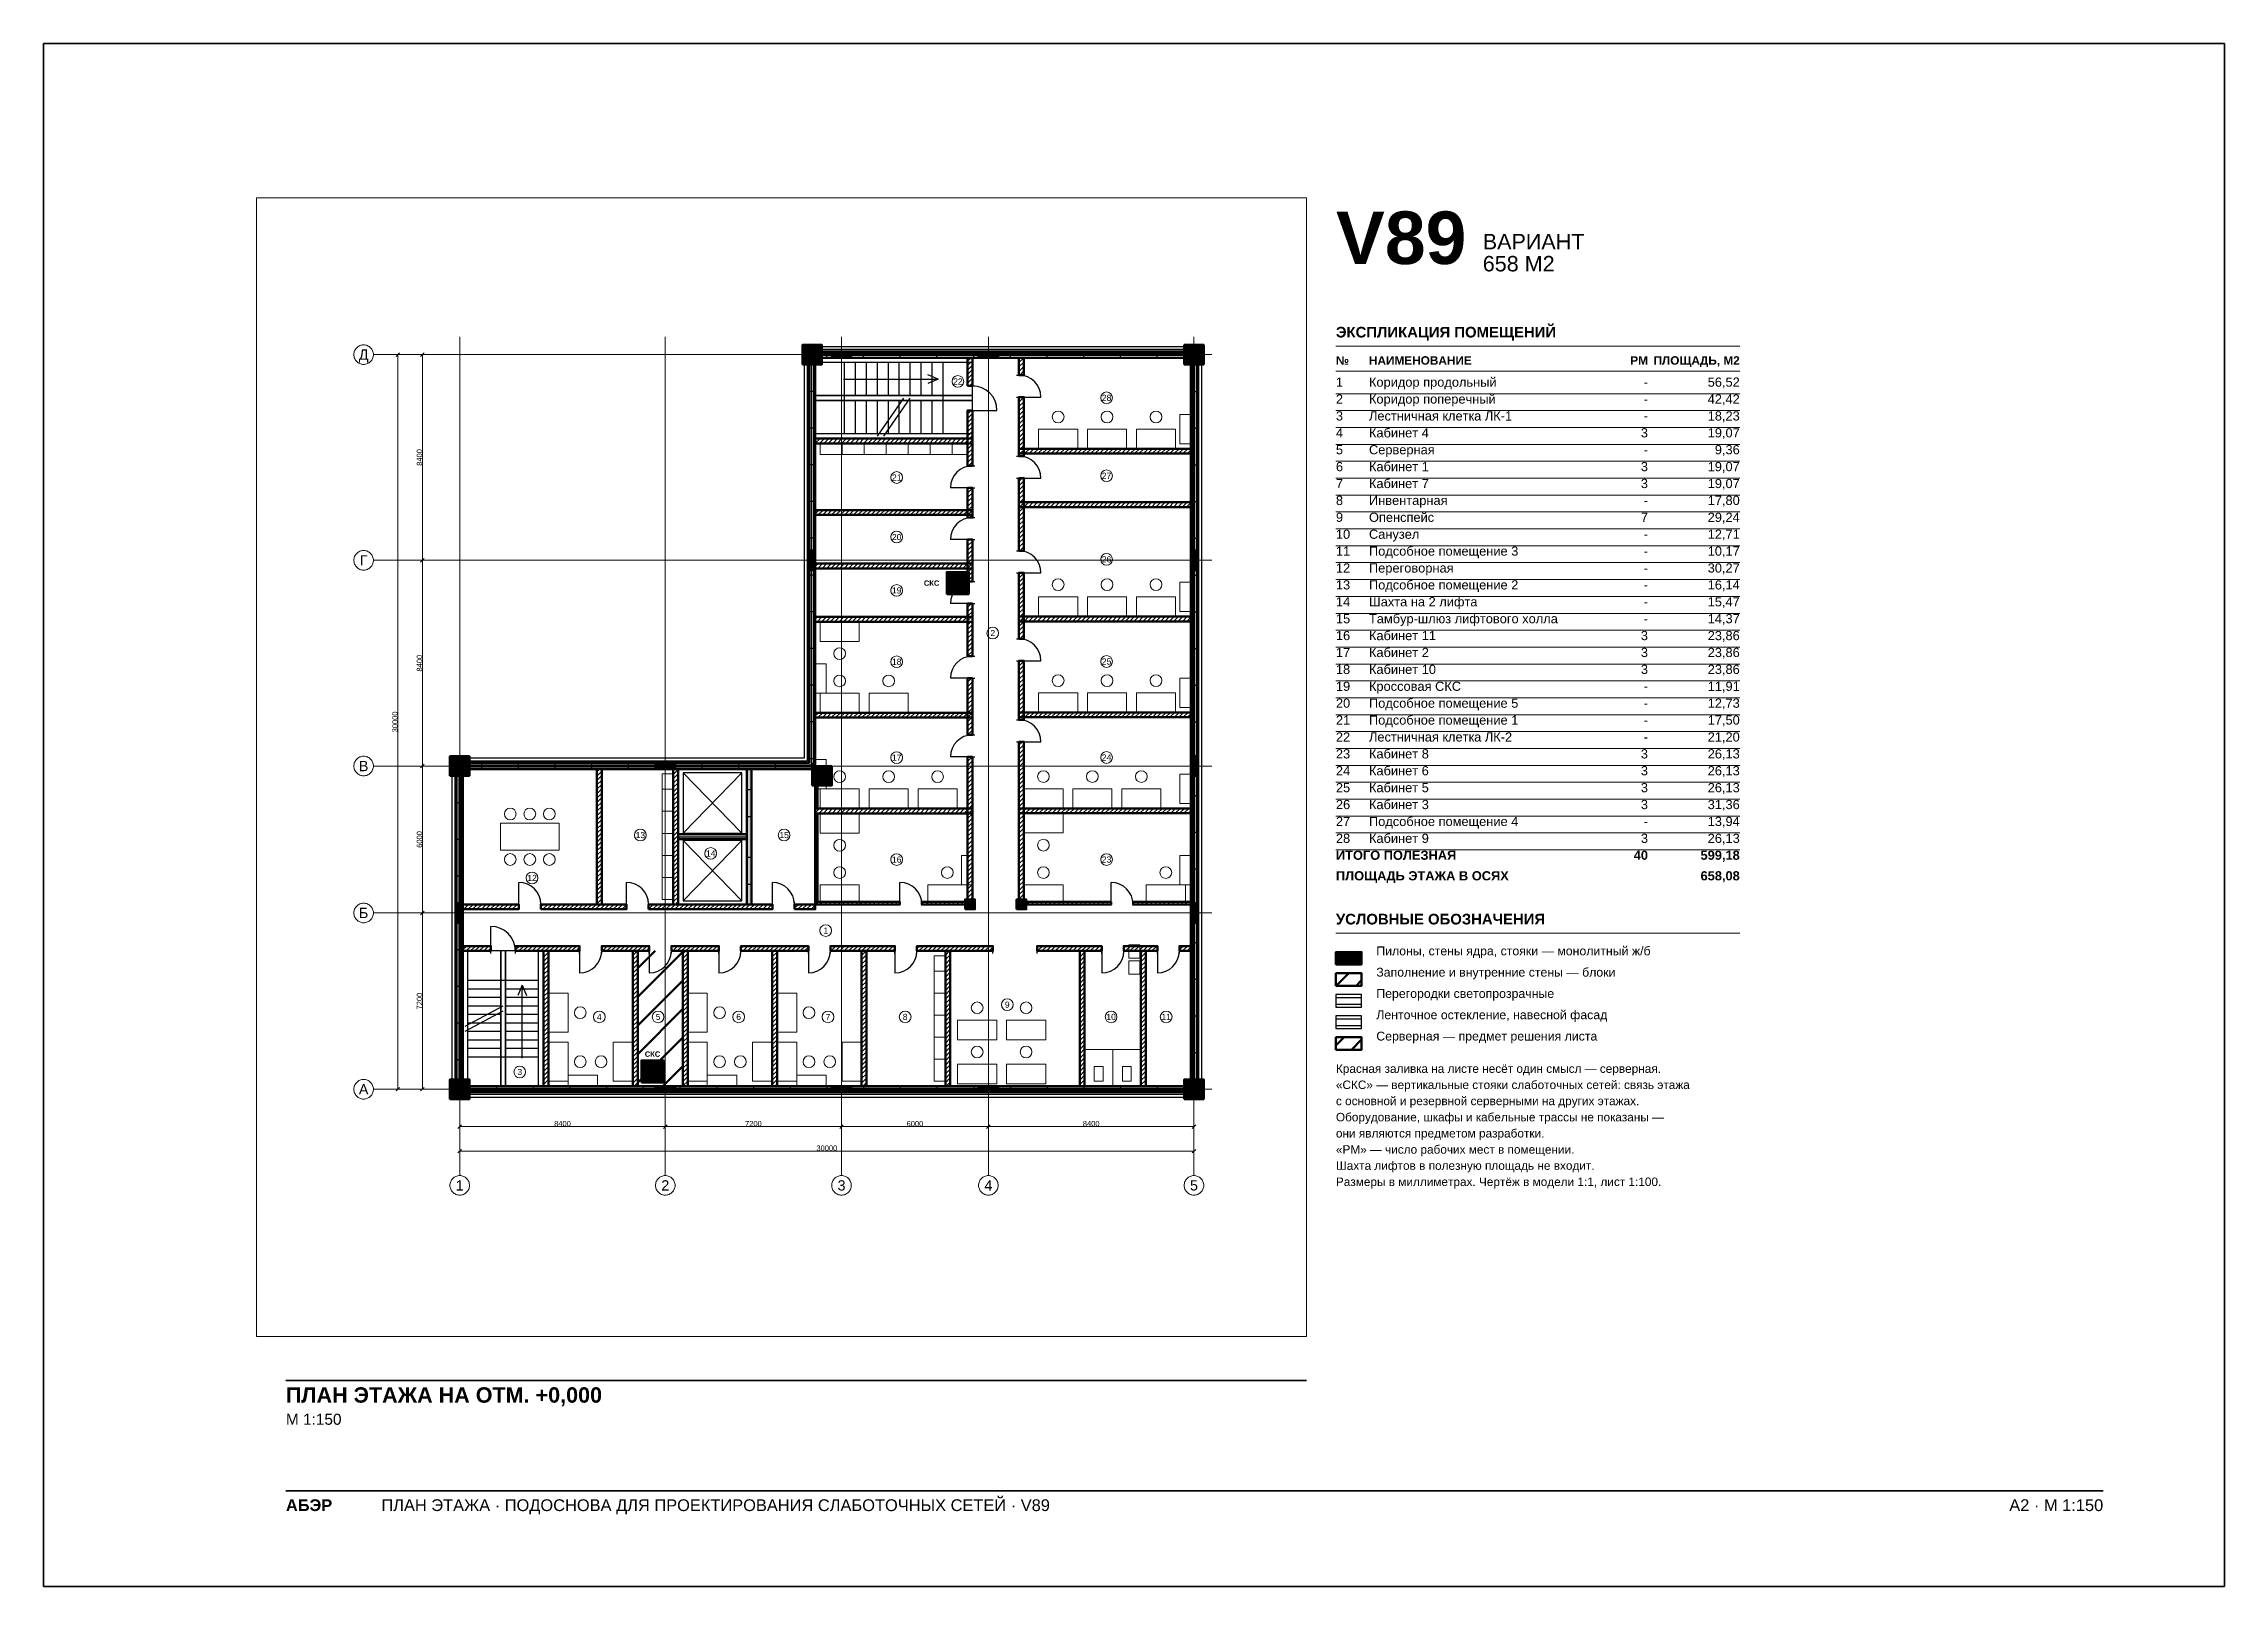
# Paper-space layout 'A2-1-100' of a CAD drawing. Header units: millimetres. Extents: x 0 to 594, y 0 to 420.
# The model-space entities are those that its viewports show. They can reach past a viewport. Long polylines and large blocks are cut down to what shows.
import ezdxf
from ezdxf.enums import TextEntityAlignment as Align

# ---------------------------------------------------------------- set-up
doc = ezdxf.new("R2010")
doc.units = ezdxf.units.MM
doc.linetypes.add('CENTER2', pattern=[2.541, 1.587, -0.318, 0.318, -0.318])
for name, color, linetype, lineweight in [('A-ANNO-LEGEND', 7, 'CONTINUOUS', 18), ('A-ANNO-NOTES', 8, 'CONTINUOUS', 13), ('A-ANNO-ROOM', 7, 'CONTINUOUS', 18), ('A-ANNO-TABLE', 7, 'CONTINUOUS', 18), ('A-DIMS', 8, 'CONTINUOUS', 13), ('A-DOOR', 3, 'CONTINUOUS', 25), ('A-ELEV', 7, 'CONTINUOUS', 25), ('A-FACADE-PANEL', 8, 'CONTINUOUS', 25), ('A-FURN', 8, 'CONTINUOUS', 18), ('A-GLAZ-RIBBON', 5, 'CONTINUOUS', 25), ('A-GRID', 8, 'CENTER2', 13), ('A-HATCH', 9, 'CONTINUOUS', 9), ('A-OUTLINE', 7, 'CONTINUOUS', 50), ('A-SANI', 8, 'CONTINUOUS', 18), ('A-STAIR', 7, 'CONTINUOUS', 25), ('A-TITLE', 7, 'CONTINUOUS', 35), ('A-VIEWPORT', 8, 'CONTINUOUS', 9), ('A-WALL-BLOCK', 9, 'CONTINUOUS', 50), ('A-WALL-GLASS', 4, 'CONTINUOUS', 25), ('A-WALL-RC', 7, 'CONTINUOUS', 50), ('E-SCS-RISER', 1, 'CONTINUOUS', 50), ('E-SERVER-ROOM', 1, 'CONTINUOUS', 50)]:
    doc.layers.add(name, color=color, linetype=linetype, lineweight=lineweight)
doc.styles.add('Arial', font='arial.ttf')
doc.styles.add('Arial-Bold', font='arialbd.ttf')
doc.styles.get("Standard").update_dxf_attribs({"font": 'arial.ttf'})

psp = doc.layouts.new('A2-1-100')

# ---------------------------------------------------------------- texts
at = {"layer": 'A-ANNO-LEGEND'}
for s, height, style, p in [('УСЛОВНЫЕ ОБОЗНАЧЕНИЯ', 2.9, 'Arial-Bold', (352, 180.2)), ('Пилоны, стены ядра, стояки — монолитный ж/б', 2.4, 'Arial', (363, 171.8)), ('Заполнение и внутренние стены — блоки', 2.4, 'Arial', (363, 166)), ('Перегородки светопрозрачные', 2.4, 'Arial', (363, 160.2)), ('Ленточное остекление, навесной фасад', 2.4, 'Arial', (363, 154.4)), ('Серверная — предмет решения листа', 2.4, 'Arial', (363, 148.6))]:
    psp.add_text(s, height=height, dxfattribs=dict(at, style=style)).set_placement(p)
at = {"layer": 'A-ANNO-NOTES', "style": 'Arial'}
for s, p in [('«СКС» — вертикальные стояки слаботочных сетей: связь этажа', (352, 135.4)), ('Красная заливка на листе несёт один смысл — серверная.', (352, 139.8)), ('с основной и резервной серверными на других этажах.', (352, 131)), ('Оборудование, шкафы и кабельные трассы не показаны —', (352, 126.6)), ('они являются предметом разработки.', (352, 122.2)), ('«РМ» — число рабочих мест в помещении.', (352, 117.8)), ('Шахта лифтов в полезную площадь не входит.', (352, 113.4)), ('Размеры в миллиметрах. Чертёж в модели 1:1, лист 1:100.', (352, 109))]:
    psp.add_text(s, height=2.3, dxfattribs=at).set_placement(p)
at = {"layer": 'A-ANNO-TABLE'}
for s, height, style, p in [('ЭКСПЛИКАЦИЯ ПОМЕЩЕНИЙ', 2.9, 'Arial-Bold', (352, 340)), ('№', 2.3, 'Arial-Bold', (352, 332.6)), ('НАИМЕНОВАНИЕ', 2.3, 'Arial-Bold', (361, 332.6)), ('1', 2.5, 'Arial', (352, 326.6)), ('Коридор продольный', 2.5, 'Arial', (361, 326.6)), ('2', 2.5, 'Arial', (352, 322)), ('Коридор поперечный', 2.5, 'Arial', (361, 322)), ('4', 2.5, 'Arial', (352, 312.8)), ('3', 2.5, 'Arial', (352, 317.4)), ('Лестничная клетка ЛК-1', 2.5, 'Arial', (361, 317.4)), ('Кабинет 4', 2.5, 'Arial', (361, 312.8)), ('5', 2.5, 'Arial', (352, 308.2)), ('Серверная', 2.5, 'Arial', (361, 308.2)), ('6', 2.5, 'Arial', (352, 303.6)), ('Кабинет 1', 2.5, 'Arial', (361, 303.6)), ('7', 2.5, 'Arial', (352, 299)), ('Кабинет 7', 2.5, 'Arial', (361, 299)), ('8', 2.5, 'Arial', (352, 294.4)), ('9', 2.5, 'Arial', (352, 289.8)), ('Опенспейс', 2.5, 'Arial', (361, 289.8)), ('Инвентарная', 2.5, 'Arial', (361, 294.4)), ('10', 2.5, 'Arial', (352, 285.2)), ('Санузел', 2.5, 'Arial', (361, 285.2)), ('11', 2.5, 'Arial', (352, 280.6)), ('Подсобное помещение 3', 2.5, 'Arial', (361, 280.6)), ('12', 2.5, 'Arial', (352, 276)), ('13', 2.5, 'Arial', (352, 271.4)), ('Переговорная', 2.5, 'Arial', (361, 276)), ('Подсобное помещение 2', 2.5, 'Arial', (361, 271.4)), ('14', 2.5, 'Arial', (352, 266.8)), ('Шахта на 2 лифта', 2.5, 'Arial', (361, 266.8)), ('15', 2.5, 'Arial', (352, 262.2)), ('Тамбур-шлюз лифтового холла', 2.5, 'Arial', (361, 262.2)), ('16', 2.5, 'Arial', (352, 257.6)), ('17', 2.5, 'Arial', (352, 253)), ('Кабинет 11', 2.5, 'Arial', (361, 257.6)), ('Кабинет 2', 2.5, 'Arial', (361, 253)), ('18', 2.5, 'Arial', (352, 248.4)), ('Кабинет 10', 2.5, 'Arial', (361, 248.4)), ('19', 2.5, 'Arial', (352, 243.8)), ('Кроссовая СКС', 2.5, 'Arial', (361, 243.8)), ('20', 2.5, 'Arial', (352, 239.2)), ('Подсобное помещение 5', 2.5, 'Arial', (361, 239.2)), ('21', 2.5, 'Arial', (352, 234.6)), ('22', 2.5, 'Arial', (352, 230)), ('Лестничная клетка ЛК-2', 2.5, 'Arial', (361, 230)), ('Подсобное помещение 1', 2.5, 'Arial', (361, 234.6)), ('23', 2.5, 'Arial', (352, 225.4)), ('Кабинет 8', 2.5, 'Arial', (361, 225.4)), ('24', 2.5, 'Arial', (352, 220.8)), ('Кабинет 6', 2.5, 'Arial', (361, 220.8)), ('25', 2.5, 'Arial', (352, 216.2)), ('26', 2.5, 'Arial', (352, 211.6)), ('Кабинет 5', 2.5, 'Arial', (361, 216.2)), ('Кабинет 3', 2.5, 'Arial', (361, 211.6)), ('27', 2.5, 'Arial', (352, 207)), ('Подсобное помещение 4', 2.5, 'Arial', (361, 207)), ('28', 2.5, 'Arial', (352, 202.4)), ('Кабинет 9', 2.5, 'Arial', (361, 202.4)), ('ИТОГО ПОЛЕЗНАЯ', 2.5, 'Arial-Bold', (352, 197.8)), ('ПЛОЩАДЬ ЭТАЖА В ОСЯХ', 2.5, 'Arial-Bold', (352, 192.2))]:
    psp.add_text(s, height=height, dxfattribs=dict(at, style=style)).set_placement(p)
for s, height, style, p in [('РМ', 2.3, 'Arial-Bold', (437, 332.6)), ('ПЛОЩАДЬ, М2', 2.3, 'Arial-Bold', (462, 332.6)), ('-', 2.5, 'Arial', (437, 326.6)), ('56,52', 2.5, 'Arial', (462, 326.6)), ('-', 2.5, 'Arial', (437, 322)), ('42,42', 2.5, 'Arial', (462, 322)), ('3', 2.5, 'Arial', (437, 312.8)), ('-', 2.5, 'Arial', (437, 317.4)), ('18,23', 2.5, 'Arial', (462, 317.4)), ('19,07', 2.5, 'Arial', (462, 312.8)), ('-', 2.5, 'Arial', (437, 308.2)), ('9,36', 2.5, 'Arial', (462, 308.2)), ('3', 2.5, 'Arial', (437, 303.6)), ('19,07', 2.5, 'Arial', (462, 303.6)), ('3', 2.5, 'Arial', (437, 299)), ('19,07', 2.5, 'Arial', (462, 299)), ('7', 2.5, 'Arial', (437, 289.8)), ('-', 2.5, 'Arial', (437, 294.4)), ('29,24', 2.5, 'Arial', (462, 289.8)), ('17,80', 2.5, 'Arial', (462, 294.4)), ('-', 2.5, 'Arial', (437, 285.2)), ('12,71', 2.5, 'Arial', (462, 285.2)), ('-', 2.5, 'Arial', (437, 280.6)), ('10,17', 2.5, 'Arial', (462, 280.6)), ('-', 2.5, 'Arial', (437, 276)), ('30,27', 2.5, 'Arial', (462, 276)), ('16,14', 2.5, 'Arial', (462, 271.4)), ('-', 2.5, 'Arial', (437, 271.4)), ('-', 2.5, 'Arial', (437, 266.8)), ('15,47', 2.5, 'Arial', (462, 266.8)), ('-', 2.5, 'Arial', (437, 262.2)), ('14,37', 2.5, 'Arial', (462, 262.2)), ('3', 2.5, 'Arial', (437, 257.6)), ('3', 2.5, 'Arial', (437, 253)), ('23,86', 2.5, 'Arial', (462, 257.6)), ('23,86', 2.5, 'Arial', (462, 253)), ('3', 2.5, 'Arial', (437, 248.4)), ('23,86', 2.5, 'Arial', (462, 248.4)), ('-', 2.5, 'Arial', (437, 243.8)), ('11,91', 2.5, 'Arial', (462, 243.8)), ('-', 2.5, 'Arial', (437, 239.2)), ('12,73', 2.5, 'Arial', (462, 239.2)), ('-', 2.5, 'Arial', (437, 234.6)), ('21,20', 2.5, 'Arial', (462, 230)), ('17,50', 2.5, 'Arial', (462, 234.6)), ('3', 2.5, 'Arial', (437, 225.4)), ('-', 2.5, 'Arial', (437, 230)), ('26,13', 2.5, 'Arial', (462, 225.4)), ('3', 2.5, 'Arial', (437, 220.8)), ('26,13', 2.5, 'Arial', (462, 220.8)), ('3', 2.5, 'Arial', (437, 216.2)), ('3', 2.5, 'Arial', (437, 211.6)), ('31,36', 2.5, 'Arial', (462, 211.6)), ('26,13', 2.5, 'Arial', (462, 216.2)), ('-', 2.5, 'Arial', (437, 207)), ('13,94', 2.5, 'Arial', (462, 207)), ('3', 2.5, 'Arial', (437, 202.4)), ('26,13', 2.5, 'Arial', (462, 202.4)), ('40', 2.5, 'Arial-Bold', (437, 197.8)), ('599,18', 2.5, 'Arial-Bold', (462, 197.8)), ('658,08', 2.5, 'Arial-Bold', (462, 192.2))]:
    psp.add_text(s, height=height, dxfattribs=dict(at, style=style)).set_placement(p, align=Align.RIGHT)
at = {"layer": 'A-TITLE'}
for s, height, style, p in [('V89', 14.3, 'Arial-Bold', (352, 360)), ('ВАРИАНТ', 4.2, 'Arial', (392, 364)), ('658 М2', 4.2, 'Arial', (392, 358)), ('ПЛАН ЭТАЖА НА ОТМ. +0,000', 4.2, 'Arial-Bold', (66, 50)), ('М 1:150', 3, 'Arial', (66, 44)), ('ПЛАН ЭТАЖА · ПОДОСНОВА ДЛЯ ПРОЕКТИРОВАНИЯ СЛАБОТОЧНЫХ СЕТЕЙ · V89', 3.2, 'Arial', (92, 20.5)), ('АБЭР', 3.2, 'Arial-Bold', (66, 20.5))]:
    psp.add_text(s, height=height, dxfattribs=dict(at, style=style)).set_placement(p)
at = {"layer": 'A-TITLE', "style": 'Arial'}
psp.add_text('A2 · М 1:150', height=3.2, dxfattribs=at).set_placement((561, 20.5), align=Align.RIGHT)

msp = doc.modelspace()

# ---------------------------------------------------------------- texts
at = {"layer": 'A-ANNO-ROOM'}
for s, p in [('22', (20355, 28905)), ('28', (26430, 28236)), ('21', (17855, 24982)), ('27', (26430, 25052)), ('20', (17855, 22551)), ('26', (26430, 21638)), ('19', (17855, 20371)), ('2', (21780, 18630)), ('18', (17855, 17457)), ('25', (26430, 17469)), ('17', (17855, 13544)), ('24', (26430, 13549)), ('13', (7383, 10380)), ('15', (13255, 10380)), ('14', (10255, 9630)), ('16', (17855, 9380)), ('23', (26430, 9380)), ('12', (2955, 8630)), ('1', (14955, 6480)), ('9', (22372, 3455)), ('4', (5705, 2955)), ('5', (8107, 2955)), ('6', (11397, 2955)), ('7', (15049, 2955)), ('8', (18200, 2955)), ('10', (26614, 2955)), ('11', (28864, 2955)), ('3', (2455, 705))]:
    msp.add_text(s, height=250, dxfattribs=at).set_placement(p, align=Align.MIDDLE_CENTER)
at = {"layer": 'A-DIMS'}
for s, p in [('8400', (-1645, 25800)), ('8400', (-1645, 17400)), ('30000', (-2645, 15000)), ('6000', (-1645, 10200)), ('7200', (-1645, 3600))]:
    msp.add_text(s, height=220, rotation=90, dxfattribs=at).set_placement(p, align=Align.MIDDLE_CENTER)
for s, p in [('8400', (4200, -1405)), ('7200', (12000, -1405)), ('6000', (18600, -1405)), ('8400', (25800, -1405)), ('30000', (15000, -2405))]:
    msp.add_text(s, height=220, dxfattribs=at).set_placement(p, align=Align.MIDDLE_CENTER)
at = {"layer": 'A-GRID'}
for s, p in [('Д', (-3925, 30000)), ('Г', (-3925, 21600)), ('В', (-3925, 13200)), ('Б', (-3925, 7200)), ('А', (-3925, 0)), ('1', (0, -3925)), ('2', (8400, -3925)), ('3', (15600, -3925)), ('4', (21600, -3925)), ('5', (30000, -3925))]:
    msp.add_text(s, height=420, dxfattribs=at).set_placement(p, align=Align.MIDDLE_CENTER)
at = {"layer": 'E-SCS-RISER', "style": 'Arial-Bold'}
for p in [(19280, 20671), (7877, 1435)]:
    msp.add_text('СКС', height=220, dxfattribs=at).set_placement(p, align=Align.MIDDLE_CENTER)

# ---------------------------------------------------------------- hatches: boundary and pattern name
at = {"layer": 'A-HATCH'}
h = msp.add_hatch(dxfattribs=at)
h.set_pattern_fill('ANSI31', scale=40)
h.paths.add_polyline_path([(20750, 28725), (20950, 28725), (20950, 29875), (20950, 29875), (20750, 29875), (20750, 29875)])
h = msp.add_hatch(dxfattribs=at)
h.set_pattern_fill('ANSI31', scale=40)
h.paths.add_polyline_path([(22850, 29165.5), (23050, 29165.5), (23050, 29875), (23050, 29875), (22850, 29875), (22850, 29875)])
h = msp.add_hatch(dxfattribs=at)
h.set_pattern_fill('ANSI31', scale=40)
h.paths.add_polyline_path([(20750, 25463.5), (20950, 25463.5), (20950, 27725), (20750, 27725)])
h = msp.add_hatch(dxfattribs=at)
h.set_pattern_fill('ANSI31', scale=40)
h.paths.add_polyline_path([(22850, 25856), (23050, 25856), (23050, 28265.5), (22850, 28265.5)])
h = msp.add_hatch(dxfattribs=at)
h.set_pattern_fill('ANSI31', scale=40)
h.paths.add_polyline_path([(14525, 26375), (14525, 26375), (20950, 26375), (20950, 26575), (14525, 26575), (14525, 26575)])
h = msp.add_hatch(dxfattribs=at)
h.set_pattern_fill('ANSI31', scale=40)
h.paths.add_polyline_path([(22850, 25956), (29875, 25956), (29875, 25956), (29875, 26156), (29875, 26156), (22850, 26156)])
h = msp.add_hatch(dxfattribs=at)
h.set_pattern_fill('ANSI31', scale=40)
h.paths.add_polyline_path([(22850, 21990), (23050, 21990), (23050, 24956), (22850, 24956)])
h = msp.add_hatch(dxfattribs=at)
h.set_pattern_fill('ANSI31', scale=40)
h.paths.add_polyline_path([(20750, 23352), (20950, 23352), (20950, 24563.5), (20750, 24563.5)])
h = msp.add_hatch(dxfattribs=at)
h.set_pattern_fill('ANSI31', scale=40)
h.paths.add_polyline_path([(14525, 23452), (14525, 23452), (20950, 23452), (20950, 23652), (14525, 23652), (14525, 23652)])
h = msp.add_hatch(dxfattribs=at)
h.set_pattern_fill('ANSI31', scale=40)
h.paths.add_polyline_path([(22850, 23772), (29875, 23772), (29875, 23772), (29875, 23972), (29875, 23972), (22850, 23972)])
h = msp.add_hatch(dxfattribs=at)
h.set_pattern_fill('ANSI31', scale=40)
h.paths.add_polyline_path([(20750, 20731), (20950, 20731), (20950, 22452), (20750, 22452)])
h = msp.add_hatch(dxfattribs=at)
h.set_pattern_fill('ANSI31', scale=40)
h.paths.add_polyline_path([(14525, 21271), (14525, 21271), (20950, 21271), (20950, 21471), (14525, 21471), (14525, 21471)])
h = msp.add_hatch(dxfattribs=at)
h.set_pattern_fill('ANSI31', scale=40)
h.paths.add_polyline_path([(22850, 18398.5), (23050, 18398.5), (23050, 21090), (22850, 21090)])
h = msp.add_hatch(dxfattribs=at)
h.set_pattern_fill('ANSI31', scale=40)
h.paths.add_polyline_path([(20750, 17684), (20950, 17684), (20950, 19831), (20750, 19831)])
h = msp.add_hatch(dxfattribs=at)
h.set_pattern_fill('ANSI31', scale=40)
h.paths.add_polyline_path([(14525, 19091), (14525, 19091), (20950, 19091), (20950, 19291), (14525, 19291), (14525, 19291)])
h = msp.add_hatch(dxfattribs=at)
h.set_pattern_fill('ANSI31', scale=40)
h.paths.add_polyline_path([(22850, 19108), (29875, 19108), (29875, 19108), (29875, 19308), (29875, 19308), (22850, 19308)])
h = msp.add_hatch(dxfattribs=at)
h.set_pattern_fill('ANSI31', scale=40)
h.paths.add_polyline_path([(22850, 15089), (23050, 15089), (23050, 17498.5), (22850, 17498.5)])
h = msp.add_hatch(dxfattribs=at)
h.set_pattern_fill('ANSI31', scale=40)
h.paths.add_polyline_path([(20750, 14470.5), (20950, 14470.5), (20950, 16784), (20750, 16784)])
h = msp.add_hatch(dxfattribs=at)
h.set_pattern_fill('ANSI31', scale=40)
h.paths.add_polyline_path([(14525, 15177), (14525, 15177), (20950, 15177), (20950, 15377), (14525, 15377), (14525, 15377)])
h = msp.add_hatch(dxfattribs=at)
h.set_pattern_fill('ANSI31', scale=40)
h.paths.add_polyline_path([(22850, 15189), (29875, 15189), (29875, 15189), (29875, 15389), (29875, 15389), (22850, 15389)])
h = msp.add_hatch(dxfattribs=at)
h.set_pattern_fill('ANSI31', scale=40)
h.paths.add_polyline_path([(20750, 7550), (20950, 7550), (20950, 13570.5), (20750, 13570.5)])
h = msp.add_hatch(dxfattribs=at)
h.set_pattern_fill('ANSI31', scale=40)
h.paths.add_polyline_path([(22850, 7550), (23050, 7550), (23050, 14189), (22850, 14189)])
h = msp.add_hatch(dxfattribs=at)
h.set_pattern_fill('ANSI31', scale=40)
h.paths.add_polyline_path([(5603, 7550), (5803, 7550), (5803, 13075), (5803, 13075), (5603, 13075), (5603, 13075)])
h = msp.add_hatch(dxfattribs=at)
h.set_pattern_fill('ANSI31', scale=40)
h.paths.add_polyline_path([(8725, 7550), (8925, 7550), (8925, 13075), (8925, 13075), (8725, 13075), (8725, 13075)])
h = msp.add_hatch(dxfattribs=at)
h.set_pattern_fill('ANSI31', scale=40)
h.paths.add_polyline_path([(14525, 11264), (20950, 11264), (20950, 11464), (14525, 11464)])
h = msp.add_hatch(dxfattribs=at)
h.set_pattern_fill('ANSI31', scale=40)
h.paths.add_polyline_path([(22850, 11269), (29875, 11269), (29875, 11269), (29875, 11469), (29875, 11469), (22850, 11469)])
h = msp.add_hatch(dxfattribs=at)
h.set_pattern_fill('ANSI31', scale=40)
h.paths.add_polyline_path([(125, 7350), (125, 7350), (2414, 7350), (2414, 7550), (125, 7550), (125, 7550)])
h = msp.add_hatch(dxfattribs=at)
h.set_pattern_fill('ANSI31', scale=40)
h.paths.add_polyline_path([(3314, 7350), (6814, 7350), (6814, 7550), (3314, 7550)])
h = msp.add_hatch(dxfattribs=at)
h.set_pattern_fill('ANSI31', scale=40)
h.paths.add_polyline_path([(7714, 7350), (12775, 7350), (12775, 7550), (7714, 7550)])
h = msp.add_hatch(dxfattribs=at)
h.set_pattern_fill('ANSI31', scale=40)
h.paths.add_polyline_path([(13675, 7350), (14525, 7350), (14525, 7550), (13675, 7550)])
h = msp.add_hatch(dxfattribs=at)
h.set_pattern_fill('ANSI31', scale=40)
h.paths.add_polyline_path([(14525, 7550), (17987.5, 7550), (17987.5, 7650), (14525, 7650)])
h = msp.add_hatch(dxfattribs=at)
h.set_pattern_fill('ANSI31', scale=40)
h.paths.add_polyline_path([(18887.5, 7550), (20750, 7550), (20750, 7650), (18887.5, 7650)])
h = msp.add_hatch(dxfattribs=at)
h.set_pattern_fill('ANSI31', scale=40)
h.paths.add_polyline_path([(23050, 7550), (26612.5, 7550), (26612.5, 7650), (23050, 7650)])
h = msp.add_hatch(dxfattribs=at)
h.set_pattern_fill('ANSI31', scale=40)
h.paths.add_polyline_path([(27512.5, 7550), (29875, 7550), (29875, 7550), (29875, 7650), (29875, 7650), (27512.5, 7650)])
h = msp.add_hatch(dxfattribs=at)
h.set_pattern_fill('ANSI31', scale=40)
h.paths.add_polyline_path([(125, 5650), (125, 5650), (1275, 5650), (1275, 5850), (125, 5850), (125, 5850)])
h = msp.add_hatch(dxfattribs=at)
h.set_pattern_fill('ANSI31', scale=40)
h.paths.add_polyline_path([(2275, 5650), (4901, 5650), (4901, 5850), (2275, 5850)])
h = msp.add_hatch(dxfattribs=at)
h.set_pattern_fill('ANSI31', scale=40)
h.paths.add_polyline_path([(3425, 125), (3625, 125), (3625, 125), (3625, 5650), (3425, 5650), (3425, 125)])
h = msp.add_hatch(dxfattribs=at)
h.set_pattern_fill('ANSI31', scale=40)
h.paths.add_polyline_path([(5801, 5650), (7747, 5650), (7747, 5850), (5801, 5850)])
h = msp.add_hatch(dxfattribs=at)
h.set_pattern_fill('ANSI31', scale=40)
h.paths.add_polyline_path([(7077, 125), (7277, 125), (7277, 125), (7277, 5650), (7077, 5650), (7077, 125)])
h = msp.add_hatch(dxfattribs=at)
h.set_pattern_fill('ANSI31', scale=40)
h.paths.add_polyline_path([(8647, 5650), (10593, 5650), (10593, 5850), (8647, 5850)])
h = msp.add_hatch(dxfattribs=at)
h.set_pattern_fill('ANSI31', scale=40)
h.paths.add_polyline_path([(9117, 125), (9317, 125), (9317, 125), (9317, 5650), (9117, 5650), (9117, 125)])
h = msp.add_hatch(dxfattribs=at)
h.set_pattern_fill('ANSI31', scale=40)
h.paths.add_polyline_path([(11493, 5650), (14244.5, 5650), (14244.5, 5850), (11493, 5850)])
h = msp.add_hatch(dxfattribs=at)
h.set_pattern_fill('ANSI31', scale=40)
h.paths.add_polyline_path([(12769, 125), (12969, 125), (12969, 125), (12969, 5650), (12769, 5650), (12769, 125)])
h = msp.add_hatch(dxfattribs=at)
h.set_pattern_fill('ANSI31', scale=40)
h.paths.add_polyline_path([(15144.5, 5650), (17781, 5650), (17781, 5850), (15144.5, 5850)])
h = msp.add_hatch(dxfattribs=at)
h.set_pattern_fill('ANSI31', scale=40)
h.paths.add_polyline_path([(16420, 125), (16620, 125), (16620, 125), (16620, 5650), (16420, 5650), (16420, 125)])
h = msp.add_hatch(dxfattribs=at)
h.set_pattern_fill('ANSI31', scale=40)
h.paths.add_polyline_path([(18681, 5650), (21788, 5650), (21788, 5850), (18681, 5850)])
h = msp.add_hatch(dxfattribs=at)
h.set_pattern_fill('ANSI31', scale=40)
h.paths.add_polyline_path([(19842, 125), (20042, 125), (20042, 125), (20042, 5650), (19842, 5650), (19842, 125)])
h = msp.add_hatch(dxfattribs=at)
h.set_pattern_fill('ANSI31', scale=40)
h.paths.add_polyline_path([(23588, 5650), (26234, 5650), (26234, 5850), (23588, 5850)])
h = msp.add_hatch(dxfattribs=at)
h.set_pattern_fill('ANSI31', scale=40)
h.paths.add_polyline_path([(25334, 125), (25534, 125), (25534, 125), (25534, 5650), (25334, 5650), (25334, 125)])
h = msp.add_hatch(dxfattribs=at)
h.set_pattern_fill('ANSI31', scale=40)
h.paths.add_polyline_path([(27134, 5650), (28504.5, 5650), (28504.5, 5850), (27134, 5850)])
h = msp.add_hatch(dxfattribs=at)
h.set_pattern_fill('ANSI31', scale=40)
h.paths.add_polyline_path([(27834, 125), (28034, 125), (28034, 125), (28034, 5650), (27834, 5650), (27834, 125)])
h = msp.add_hatch(dxfattribs=at)
h.set_pattern_fill('ANSI31', scale=40)
h.paths.add_polyline_path([(29404.5, 5650), (29875, 5650), (29875, 5650), (29875, 5850), (29875, 5850), (29404.5, 5850)])
at = {"layer": 'A-WALL-RC'}
h = msp.add_hatch(color=7, dxfattribs=at)
h.dxf.hatch_style = 1
h.paths.add_polyline_path([(14000, 29600), (14800, 29600), (14800, 30400), (14000, 30400)])
h = msp.add_hatch(color=7, dxfattribs=at)
h.dxf.hatch_style = 1
h.paths.add_polyline_path([(29600, 29600), (30400, 29600), (30400, 30400), (29600, 30400)])
h = msp.add_hatch(color=7, dxfattribs=at)
h.dxf.hatch_style = 1
h.paths.add_polyline_path([(15200, 29875), (16000, 29875), (16000, 30125), (15200, 30125)])
h = msp.add_hatch(color=7, dxfattribs=at)
h.dxf.hatch_style = 1
h.paths.add_polyline_path([(21200, 29875), (22000, 29875), (22000, 30125), (21200, 30125)])
h = msp.add_hatch(color=7, dxfattribs=at)
h.dxf.hatch_style = 1
h.paths.add_polyline_path([(14275, 21200), (14525, 21200), (14525, 22000), (14275, 22000)])
h = msp.add_hatch(color=7, dxfattribs=at)
h.dxf.hatch_style = 1
h.paths.add_polyline_path([(29875, 21200), (30125, 21200), (30125, 22000), (29875, 22000)])
h = msp.add_hatch(color=7, dxfattribs=at)
h.dxf.hatch_style = 1
h.paths.add_polyline_path([(-400, 12800), (400, 12800), (400, 13600), (-400, 13600)])
h = msp.add_hatch(color=7, dxfattribs=at)
h.dxf.hatch_style = 1
h.paths.add_polyline_path([(29875, 12800), (30125, 12800), (30125, 13600), (29875, 13600)])
h = msp.add_hatch(color=7, dxfattribs=at)
h.dxf.hatch_style = 1
h.paths.add_polyline_path([(8000, 13075), (8800, 13075), (8800, 13325), (8000, 13325)])
h = msp.add_hatch(color=7, dxfattribs=at)
h.dxf.hatch_style = 1
h.paths.add_polyline_path([(11725, 7550), (11925, 7550), (11925, 13075), (11925, 13075), (11725, 13075), (11725, 13075)])
h = msp.add_hatch(color=7, dxfattribs=at)
h.dxf.hatch_style = 1
h.paths.add_polyline_path([(14400, 12400), (15200, 12400), (15200, 13200), (14400, 13200)])
h = msp.add_hatch(color=7, dxfattribs=at)
h.dxf.hatch_style = 1
h.paths.add_polyline_path([(14525, 11464), (14625, 11464), (14625, 13075), (14625, 13075), (14525, 13075), (14525, 13075)])
h = msp.add_hatch(color=7, dxfattribs=at)
h.dxf.hatch_style = 1
h.paths.add_polyline_path([(14525, 7650), (14625, 7650), (14625, 11264), (14525, 11264)])
h = msp.add_hatch(color=7, dxfattribs=at)
h.dxf.hatch_style = 1
h.paths.add_polyline_path([(8925, 10212.5), (11725, 10212.5), (11725, 10412.5), (8925, 10412.5)])
h = msp.add_hatch(color=7, dxfattribs=at)
h.dxf.hatch_style = 1
h.paths.add_polyline_path([(-125, 6800), (125, 6800), (125, 7600), (-125, 7600)])
h = msp.add_hatch(color=7, dxfattribs=at)
h.dxf.hatch_style = 1
h.paths.add_polyline_path([(20650, 7350), (21050, 7350), (21050, 7750), (20650, 7750)])
h = msp.add_hatch(color=7, dxfattribs=at)
h.dxf.hatch_style = 1
h.paths.add_polyline_path([(22750, 7350), (23150, 7350), (23150, 7750), (22750, 7750)])
h = msp.add_hatch(color=7, dxfattribs=at)
h.dxf.hatch_style = 1
h.paths.add_polyline_path([(29875, 6800), (30125, 6800), (30125, 7600), (29875, 7600)])
h = msp.add_hatch(color=7, dxfattribs=at)
h.dxf.hatch_style = 1
h.paths.add_polyline_path([(-400, -400), (400, -400), (400, 400), (-400, 400)])
h = msp.add_hatch(color=7, dxfattribs=at)
h.dxf.hatch_style = 1
h.paths.add_polyline_path([(8000, -125), (8800, -125), (8800, 125), (8000, 125)])
h = msp.add_hatch(color=7, dxfattribs=at)
h.dxf.hatch_style = 1
h.paths.add_polyline_path([(15200, -125), (16000, -125), (16000, 125), (15200, 125)])
h = msp.add_hatch(color=7, dxfattribs=at)
h.dxf.hatch_style = 1
h.paths.add_polyline_path([(21200, -125), (22000, -125), (22000, 125), (21200, 125)])
h = msp.add_hatch(color=7, dxfattribs=at)
h.dxf.hatch_style = 1
h.paths.add_polyline_path([(29600, -400), (30400, -400), (30400, 400), (29600, 400)])
at = {"layer": 'E-SCS-RISER'}
h = msp.add_hatch(color=7, dxfattribs=at)
h.dxf.hatch_style = 1
h.paths.add_polyline_path([(19900, 20221), (20800, 20221), (20800, 21121), (19900, 21121)])
h = msp.add_hatch(color=7, dxfattribs=at)
h.dxf.hatch_style = 1
h.paths.add_polyline_path([(7427, 275), (8327, 275), (8327, 1175), (7427, 1175)])
at = {"layer": 'E-SERVER-ROOM'}
h = msp.add_hatch(dxfattribs=at)
h.set_pattern_fill('ANSI31', scale=260)
h.paths.add_polyline_path([(7277, 125), (9117, 125), (9117, 5650), (7277, 5650)])

# ---------------------------------------------------------------- linework, layer by layer
at = {"layer": 'A-ANNO-ROOM'}
for centre in [(20355, 28905), (26430, 28236), (17855, 24982), (26430, 25052), (17855, 22551), (26430, 21638), (17855, 20371), (21780, 18630), (17855, 17457), (26430, 17469), (17855, 13544), (26430, 13549), (7383, 10380), (10255, 9630), (13255, 10380), (17855, 9380), (26430, 9380), (2955, 8630), (14955, 6480), (22372, 3455), (5705, 2955), (8107, 2955), (11397, 2955), (15049, 2955), (18200, 2955), (26614, 2955), (28864, 2955), (2455, 705)]:
    msp.add_circle(centre, 240, dxfattribs=at)
at = {"layer": 'A-DIMS'}
for p, q in [((-2595.71, 29929.29), (-2454.29, 30070.71)), ((-2525, 0), (-2525, 30000)), ((-1595.71, 29929.29), (-1454.29, 30070.71)), ((-1525, 21600), (-1525, 30000)), ((-1595.71, 21529.29), (-1454.29, 21670.71)), ((-1595.71, 21529.29), (-1454.29, 21670.71)), ((-1525, 13200), (-1525, 21600)), ((-1595.71, 13129.29), (-1454.29, 13270.71)), ((-1595.71, 13129.29), (-1454.29, 13270.71)), ((-1525, 7200), (-1525, 13200)), ((-1595.71, 7129.29), (-1454.29, 7270.71)), ((-1595.71, 7129.29), (-1454.29, 7270.71)), ((-1525, 0), (-1525, 7200)), ((-2595.71, -70.71), (-2454.29, 70.71)), ((-1595.71, -70.71), (-1454.29, 70.71)), ((-70.71, -1595.71), (70.71, -1454.29)), ((0, -1525), (8400, -1525)), ((8329.29, -1595.71), (8470.71, -1454.29)), ((8329.29, -1595.71), (8470.71, -1454.29)), ((8400, -1525), (15600, -1525)), ((15529.29, -1595.71), (15670.71, -1454.29)), ((15529.29, -1595.71), (15670.71, -1454.29)), ((15600, -1525), (21600, -1525)), ((21529.29, -1595.71), (21670.71, -1454.29)), ((21529.29, -1595.71), (21670.71, -1454.29)), ((21600, -1525), (30000, -1525)), ((29929.29, -1595.71), (30070.71, -1454.29)), ((-70.71, -2595.71), (70.71, -2454.29)), ((0, -2525), (30000, -2525)), ((29929.29, -2595.71), (30070.71, -2454.29))]:
    msp.add_line(p, q, dxfattribs=at)
at = {"layer": 'A-DOOR'}
for p, q in [((20850, 28725), (21050, 28725)), ((22750, 29165.5), (22950, 29165.5)), ((20850, 27725), (21050, 27725)), ((20950, 27725), (21950, 27725)), ((22750, 28265.5), (22950, 28265.5)), ((22850, 28265.5), (23750, 28265.5)), ((22750, 25856), (22950, 25856)), ((20850, 25463.5), (21050, 25463.5)), ((22750, 24956), (22950, 24956)), ((22850, 24956), (23750, 24956)), ((20950, 24563.5), (20050, 24563.5)), ((20850, 24563.5), (21050, 24563.5)), ((20850, 23352), (21050, 23352)), ((20950, 22452), (20050, 22452)), ((20850, 22452), (21050, 22452)), ((22750, 21990), (22950, 21990)), ((20850, 20731), (21050, 20731)), ((22750, 21090), (22950, 21090)), ((22850, 21090), (23750, 21090)), ((20950, 19831), (20050, 19831)), ((20850, 19831), (21050, 19831)), ((22750, 18398.5), (22950, 18398.5)), ((20850, 17684), (21050, 17684)), ((22750, 17498.5), (22950, 17498.5)), ((22850, 17498.5), (23750, 17498.5)), ((20950, 16784), (20050, 16784)), ((20850, 16784), (21050, 16784)), ((20850, 14470.5), (21050, 14470.5)), ((22750, 15089), (22950, 15089)), ((20950, 13570.5), (20050, 13570.5)), ((20850, 13570.5), (21050, 13570.5)), ((22750, 14189), (22950, 14189)), ((22850, 14189), (23750, 14189)), ((11725, 12243.75), (11925, 12243.75)), ((11725, 11143.75), (11925, 11143.75)), ((11725, 9481.25), (11925, 9481.25)), ((2414, 7550), (2414, 8450)), ((6814, 7550), (6814, 8450)), ((11725, 8381.25), (11925, 8381.25)), ((12775, 7550), (12775, 8450)), ((17987.5, 7550), (17987.5, 8450)), ((26612.5, 7550), (26612.5, 8450)), ((2414, 7450), (2414, 7650)), ((3314, 7450), (3314, 7650)), ((6814, 7450), (6814, 7650)), ((7714, 7450), (7714, 7650)), ((12775, 7450), (12775, 7650)), ((13675, 7450), (13675, 7650)), ((17987.5, 7500), (17987.5, 7600)), ((18887.5, 7500), (18887.5, 7600)), ((26612.5, 7500), (26612.5, 7600)), ((27512.5, 7500), (27512.5, 7600)), ((1275, 5650), (1275, 6650)), ((1275, 5550), (1275, 5750)), ((2275, 5550), (2275, 5750)), ((4901, 5550), (4901, 5750)), ((4901, 5650), (4901, 4750)), ((5801, 5550), (5801, 5750)), ((7747, 5550), (7747, 5750)), ((7747, 5650), (7747, 4750)), ((8647, 5550), (8647, 5750)), ((10593, 5550), (10593, 5750)), ((10593, 5650), (10593, 4750)), ((11493, 5550), (11493, 5750)), ((14244.5, 5550), (14244.5, 5750)), ((14244.5, 5650), (14244.5, 4750)), ((15144.5, 5550), (15144.5, 5750)), ((17781, 5550), (17781, 5750)), ((17781, 5650), (17781, 4750)), ((18681, 5550), (18681, 5750)), ((21788, 5550), (21788, 5750)), ((23588, 5550), (23588, 5750)), ((26234, 5550), (26234, 5750)), ((26234, 5650), (26234, 4750)), ((27134, 5550), (27134, 5750)), ((28504.5, 5550), (28504.5, 5750)), ((28504.5, 5650), (28504.5, 4750)), ((29404.5, 5550), (29404.5, 5750))]:
    msp.add_line(p, q, dxfattribs=at)
for centre, radius, start, end in [((20950, 27725), 1000, 0, 90), ((22850, 28265.5), 900, 0, 90), ((22850, 24956), 900, 0, 90), ((20950, 24563.5), 900, 90, 180), ((20950, 22452), 900, 90, 180), ((22850, 21090), 900, 0, 90), ((20950, 19831), 900, 90, 180), ((22850, 17498.5), 900, 0, 90), ((20950, 16784), 900, 90, 180), ((20950, 13570.5), 900, 90, 180), ((22850, 14189), 900, 0, 90), ((2414, 7550), 900, 0, 90), ((6814, 7550), 900, 0, 90), ((12775, 7550), 900, 0, 90), ((17987.5, 7550), 900, 0, 90), ((26612.5, 7550), 900, 0, 90), ((1275, 5650), 1000, 0, 90), ((4901, 5650), 900, -90, 0), ((7747, 5650), 900, -90, 0), ((10593, 5650), 900, -90, 0), ((14244.5, 5650), 900, -90, 0), ((17781, 5650), 900, -90, 0), ((26234, 5650), 900, -90, 0), ((28504.5, 5650), 900, -90, 0)]:
    msp.add_arc(centre, radius, start, end, dxfattribs=at)
at = {"layer": 'A-ELEV'}
for p, q in [((9125, 10462.5), (11525, 12925)), ((9125, 12925), (11525, 10462.5)), ((8925, 10312.5), (11725, 10312.5)), ((9125, 7700), (11525, 10162.5)), ((9125, 10162.5), (11525, 7700))]:
    msp.add_line(p, q, dxfattribs=at)
for points in [[(9125, 10462.5), (11525, 10462.5), (11525, 12925), (9125, 12925)], [(9125, 7700), (11525, 7700), (11525, 10162.5), (9125, 10162.5)]]:
    msp.add_lwpolyline(points, close=True, dxfattribs=at)
at = {"layer": 'A-FACADE-PANEL'}
for points in [[(30325, 30325), (14075, 30325), (14075, 13525), (-325, 13525), (-325, -325), (30325, -325)], [(30205, 30205), (14195, 30205), (14195, 13405), (-205, 13405), (-205, -205), (30205, -205)]]:
    msp.add_lwpolyline(points, close=True, dxfattribs=at)
at = {"layer": 'A-FURN'}
for p, q in [((15625, 25925), (15625, 26375)), ((16525, 25925), (16525, 26375)), ((17425, 25925), (17425, 26375)), ((18325, 25925), (18325, 26375)), ((19225, 25925), (19225, 26375)), ((20125, 25925), (20125, 26375)), ((8275, 12250), (8725, 12250)), ((8275, 11350), (8725, 11350)), ((8275, 10450), (8725, 10450)), ((8275, 9550), (8725, 9550)), ((8275, 8650), (8725, 8650)), ((19392, 4825), (19842, 4825)), ((19392, 3925), (19842, 3925)), ((19392, 3025), (19842, 3025)), ((19392, 2125), (19842, 2125)), ((19392, 1225), (19842, 1225))]:
    msp.add_line(p, q, dxfattribs=at)
for points in [[(23650, 26156), (25250, 26156), (25250, 26956), (23650, 26956)], [(25650, 26156), (27250, 26156), (27250, 26956), (25650, 26956)], [(27650, 26156), (29250, 26156), (29250, 26956), (27650, 26956)], [(29425, 26356), (29875, 26356), (29875, 27556), (29425, 27556)], [(14725, 25925), (20750, 25925), (20750, 26375), (14725, 26375)], [(29425, 19508), (29875, 19508), (29875, 20708), (29425, 20708)], [(23650, 19308), (25250, 19308), (25250, 20108), (23650, 20108)], [(25650, 19308), (27250, 19308), (27250, 20108), (25650, 20108)], [(27650, 19308), (29250, 19308), (29250, 20108), (27650, 20108)], [(14725, 18291), (16325, 18291), (16325, 19091), (14725, 19091)], [(14525, 16177), (14975, 16177), (14975, 17377), (14525, 17377)], [(14725, 15377), (16325, 15377), (16325, 16177), (14725, 16177)], [(16725, 15377), (18325, 15377), (18325, 16177), (16725, 16177)], [(23650, 15389), (25250, 15389), (25250, 16189), (23650, 16189)], [(25650, 15389), (27250, 15389), (27250, 16189), (25650, 16189)], [(27650, 15389), (29250, 15389), (29250, 16189), (27650, 16189)], [(29425, 15589), (29875, 15589), (29875, 16789), (29425, 16789)], [(14525, 12264), (14975, 12264), (14975, 13464), (14525, 13464)], [(8275, 7750), (8725, 7750), (8725, 12875), (8275, 12875)], [(29425, 11669), (29875, 11669), (29875, 12869), (29425, 12869)], [(14725, 11464), (16325, 11464), (16325, 12264), (14725, 12264)], [(16725, 11464), (18325, 11464), (18325, 12264), (16725, 12264)], [(18725, 11464), (20325, 11464), (20325, 12264), (18725, 12264)], [(23050, 11469), (24650, 11469), (24650, 12269), (23050, 12269)], [(25050, 11469), (26650, 11469), (26650, 12269), (25050, 12269)], [(27050, 11469), (28650, 11469), (28650, 12269), (27050, 12269)], [(1664, 9762.5), (4064, 9762.5), (4064, 10862.5), (1664, 10862.5)], [(14725, 10464), (16325, 10464), (16325, 11264), (14725, 11264)], [(23050, 10469), (24650, 10469), (24650, 11269), (23050, 11269)], [(20500, 8350), (20950, 8350), (20950, 9550), (20500, 9550)], [(29425, 8350), (29875, 8350), (29875, 9550), (29425, 9550)], [(14725, 7550), (16325, 7550), (16325, 8350), (14725, 8350)], [(19125, 7550), (20725, 7550), (20725, 8350), (19125, 8350)], [(23050, 7550), (24650, 7550), (24650, 8350), (23050, 8350)], [(28050, 7550), (29650, 7550), (29650, 8350), (28050, 8350)], [(19392, 325), (19842, 325), (19842, 5450), (19392, 5450)], [(3625, 2325), (4425, 2325), (4425, 3925), (3625, 3925)], [(9317, 2325), (10117, 2325), (10117, 3925), (9317, 3925)], [(12969, 2325), (13769, 2325), (13769, 3925), (12969, 3925)], [(20342, 2025), (21942, 2025), (21942, 2825), (20342, 2825)], [(22342, 2025), (23942, 2025), (23942, 2825), (22342, 2825)], [(3625, 325), (4425, 325), (4425, 1925), (3625, 1925)], [(6277, 325), (7077, 325), (7077, 1925), (6277, 1925)], [(9317, 325), (10117, 325), (10117, 1925), (9317, 1925)], [(11969, 325), (12769, 325), (12769, 1925), (11969, 1925)], [(12969, 325), (13769, 325), (13769, 1925), (12969, 1925)], [(15620, 325), (16420, 325), (16420, 1925), (15620, 1925)], [(20342, 225), (21942, 225), (21942, 1025), (20342, 1025)], [(22342, 225), (23942, 225), (23942, 1025), (22342, 1025)], [(4425, 125), (5625, 125), (5625, 575), (4425, 575)], [(10117, 125), (11317, 125), (11317, 575), (10117, 575)], [(13769, 125), (14969, 125), (14969, 575), (13769, 575)]]:
    msp.add_lwpolyline(points, close=True, dxfattribs=at)
for centre in [(24450, 27456), (26450, 27456), (28450, 27456), (24450, 20608), (26450, 20608), (28450, 20608), (15525, 17791), (24450, 16689), (26450, 16689), (28450, 16689), (15525, 16677), (17525, 16677), (15525, 12764), (17525, 12764), (19525, 12764), (23850, 12769), (25850, 12769), (27850, 12769), (2064, 11242.5), (2864, 11242.5), (3664, 11242.5), (15525, 9964), (23850, 9969), (2064, 9382.5), (2864, 9382.5), (3664, 9382.5), (15525, 8850), (19925, 8850), (23850, 8850), (28850, 8850), (21142, 3325), (23142, 3325), (4925, 3125), (10617, 3125), (14269, 3125), (4925, 1125), (5777, 1125), (10617, 1125), (11469, 1125), (14269, 1125), (15120, 1125), (21142, 1525), (23142, 1525)]:
    msp.add_circle(centre, 240, dxfattribs=at)
at = {"layer": 'A-GLAZ-RIBBON'}
for p, q in [((14525, 30000), (14275, 30000)), ((14360, 30000), (14360, 13200)), ((30000, 30040), (14400, 30040)), ((30000, 29960), (14400, 29960)), ((14440, 30000), (14440, 13200)), ((15000, 29875), (15000, 30125)), ((16500, 29875), (16500, 30125)), ((18000, 29875), (18000, 30125)), ((19500, 29875), (19500, 30125)), ((21000, 29875), (21000, 30125)), ((22500, 29875), (22500, 30125)), ((24000, 29875), (24000, 30125)), ((25500, 29875), (25500, 30125)), ((27000, 29875), (27000, 30125)), ((28500, 29875), (28500, 30125)), ((29875, 30000), (30125, 30000)), ((29960, 0), (29960, 30000)), ((30000, 29875), (30000, 30125)), ((30040, 0), (30040, 30000)), ((14525, 28500), (14275, 28500)), ((29875, 28500), (30125, 28500)), ((14525, 27000), (14275, 27000)), ((29875, 27000), (30125, 27000)), ((14525, 25500), (14275, 25500)), ((29875, 25500), (30125, 25500)), ((14525, 24000), (14275, 24000)), ((29875, 24000), (30125, 24000)), ((14525, 22500), (14275, 22500)), ((29875, 22500), (30125, 22500)), ((14525, 21000), (14275, 21000)), ((29875, 21000), (30125, 21000)), ((14525, 19500), (14275, 19500)), ((29875, 19500), (30125, 19500)), ((14525, 18000), (14275, 18000)), ((29875, 18000), (30125, 18000)), ((14525, 16500), (14275, 16500)), ((29875, 16500), (30125, 16500)), ((14525, 15000), (14275, 15000)), ((29875, 15000), (30125, 15000)), ((14525, 13500), (14275, 13500)), ((29875, 13500), (30125, 13500)), ((125, 13200), (-125, 13200)), ((-40, 13200), (-40, 0)), ((14400, 13240), (0, 13240)), ((14400, 13160), (0, 13160)), ((40, 13200), (40, 0)), ((900, 13075), (900, 13325)), ((2400, 13075), (2400, 13325)), ((3900, 13075), (3900, 13325)), ((5400, 13075), (5400, 13325)), ((6900, 13075), (6900, 13325)), ((8400, 13075), (8400, 13325)), ((9900, 13075), (9900, 13325)), ((11400, 13075), (11400, 13325)), ((12900, 13075), (12900, 13325)), ((14400, 13075), (14400, 13325)), ((125, 11700), (-125, 11700)), ((29875, 12000), (30125, 12000)), ((125, 10200), (-125, 10200)), ((29875, 10500), (30125, 10500)), ((29875, 9000), (30125, 9000)), ((125, 8700), (-125, 8700)), ((125, 7200), (-125, 7200)), ((29875, 7500), (30125, 7500)), ((125, 5700), (-125, 5700)), ((29875, 6000), (30125, 6000)), ((29875, 4500), (30125, 4500)), ((125, 4200), (-125, 4200)), ((125, 2700), (-125, 2700)), ((29875, 3000), (30125, 3000)), ((125, 1200), (-125, 1200)), ((29875, 1500), (30125, 1500)), ((0, 125), (0, -125)), ((0, 40), (30000, 40)), ((1500, 125), (1500, -125)), ((3000, 125), (3000, -125)), ((4500, 125), (4500, -125)), ((6000, 125), (6000, -125)), ((7500, 125), (7500, -125)), ((9000, 125), (9000, -125)), ((10500, 125), (10500, -125)), ((12000, 125), (12000, -125)), ((13500, 125), (13500, -125)), ((15000, 125), (15000, -125)), ((16500, 125), (16500, -125)), ((18000, 125), (18000, -125)), ((19500, 125), (19500, -125)), ((21000, 125), (21000, -125)), ((22500, 125), (22500, -125)), ((24000, 125), (24000, -125)), ((25500, 125), (25500, -125)), ((27000, 125), (27000, -125)), ((28500, 125), (28500, -125)), ((29875, 0), (30125, 0)), ((30000, 125), (30000, -125)), ((0, -40), (30000, -40))]:
    msp.add_line(p, q, dxfattribs=at)
at = {"layer": 'A-GRID'}
for p, q in [((0, -3525), (0, 30725)), ((8400, -3525), (8400, 30725)), ((15600, -3525), (15600, 30725)), ((21600, -3525), (21600, 30725)), ((30000, -3525), (30000, 30725)), ((-3525, 30000), (30725, 30000)), ((-3525, 21600), (30725, 21600)), ((-3525, 13200), (30725, 13200)), ((-3525, 7200), (30725, 7200)), ((-3525, 0), (30725, 0))]:
    msp.add_line(p, q, dxfattribs=at)
for centre in [(-3925, 30000), (-3925, 21600), (-3925, 13200), (-3925, 7200), (-3925, 0), (0, -3925), (8400, -3925), (15600, -3925), (21600, -3925), (30000, -3925)]:
    msp.add_circle(centre, 400, dxfattribs=at)
at = {"layer": 'A-OUTLINE'}
for points in [[(30125, 30125), (14275, 30125), (14275, 13325), (-125, 13325), (-125, -125), (30125, -125)], [(29875, 29875), (14525, 29875), (14525, 13075), (125, 13075), (125, 125), (29875, 125)]]:
    msp.add_lwpolyline(points, close=True, dxfattribs=at)
at = {"layer": 'A-SANI'}
for points in [[(27334, 5350), (27794, 5350), (27794, 5900), (27334, 5900)], [(27334, 4700), (27794, 4700), (27794, 5250), (27334, 5250)], [(25534, 125), (26684, 125), (26684, 1625), (25534, 1625)], [(25929, 325), (26289, 325), (26289, 925), (25929, 925)], [(26684, 125), (27834, 125), (27834, 1625), (26684, 1625)], [(27079, 325), (27439, 325), (27439, 925), (27079, 925)]]:
    msp.add_lwpolyline(points, close=True, dxfattribs=at)
at = {"layer": 'A-STAIR'}
for p, q in [((15725, 26775), (15725, 29675)), ((16172.22, 28325), (16172.22, 29675)), ((16619.44, 28325), (16619.44, 29675)), ((17066.67, 28325), (17066.67, 29675)), ((17513.89, 28325), (17513.89, 29675)), ((17961.11, 28325), (17961.11, 29675)), ((18408.33, 28325), (18408.33, 29675)), ((18855.56, 28325), (18855.56, 29675)), ((19302.78, 28325), (19302.78, 29675)), ((19750, 28325), (19750, 29675)), ((19750, 26775), (19750, 29675)), ((15675, 29000), (19550, 29000)), ((19550, 29000), (19130, 29180)), ((19550, 29000), (19130, 28820)), ((16172.22, 26775), (16172.22, 28125)), ((16619.44, 26775), (16619.44, 28125)), ((17066.67, 26675), (18140, 28225)), ((17066.67, 26775), (17066.67, 28125)), ((17335, 26675), (18408.33, 28225)), ((17513.89, 26775), (17513.89, 28125)), ((17961.11, 26775), (17961.11, 28125)), ((18408.33, 26775), (18408.33, 28125)), ((18855.56, 26775), (18855.56, 28125)), ((19302.78, 26775), (19302.78, 28125)), ((19750, 26775), (19750, 28125)), ((325, 4450), (1675, 4450)), ((325, 4450), (3225, 4450)), ((325, 4102.78), (1675, 4102.78)), ((325, 3755.56), (1675, 3755.56)), ((1875, 4450), (3225, 4450)), ((1875, 4102.78), (3225, 4102.78)), ((1875, 3755.56), (3225, 3755.56)), ((2550, 4250), (2370, 3830)), ((2550, 1275), (2550, 4250)), ((2550, 4250), (2730, 3830)), ((225, 2575), (1775, 3408.33)), ((225, 2366.67), (1775, 3200)), ((325, 3408.33), (1675, 3408.33)), ((325, 3061.11), (1675, 3061.11)), ((325, 2713.89), (1675, 2713.89)), ((1875, 3408.33), (3225, 3408.33)), ((1875, 3061.11), (3225, 3061.11)), ((1875, 2713.89), (3225, 2713.89)), ((325, 2366.67), (1675, 2366.67)), ((325, 2019.44), (1675, 2019.44)), ((1875, 2366.67), (3225, 2366.67)), ((1875, 2019.44), (3225, 2019.44)), ((325, 1672.22), (1675, 1672.22)), ((325, 1325), (3225, 1325)), ((1875, 1672.22), (3225, 1672.22))]:
    msp.add_line(p, q, dxfattribs=at)
for points in [[(14525, 28325), (20950, 28325), (20950, 29675), (14525, 29675)], [(14525, 28125), (20950, 28125), (20950, 28325), (14525, 28325)], [(14525, 26775), (20950, 26775), (20950, 28125), (14525, 28125)], [(325, 125), (1675, 125), (1675, 5650), (325, 5650)], [(1675, 125), (1875, 125), (1875, 5650), (1675, 5650)], [(1875, 125), (3225, 125), (3225, 5650), (1875, 5650)]]:
    msp.add_lwpolyline(points, close=True, dxfattribs=at)
at = {"layer": 'A-WALL-BLOCK'}
for points in [[(20750, 28725), (20950, 28725), (20950, 29875), (20950, 29875), (20750, 29875), (20750, 29875)], [(22850, 29165.5), (23050, 29165.5), (23050, 29875), (23050, 29875), (22850, 29875), (22850, 29875)], [(20750, 25463.5), (20950, 25463.5), (20950, 27725), (20750, 27725)], [(22850, 25856), (23050, 25856), (23050, 28265.5), (22850, 28265.5)], [(14525, 26375), (14525, 26375), (20950, 26375), (20950, 26575), (14525, 26575), (14525, 26575)], [(22850, 25956), (29875, 25956), (29875, 25956), (29875, 26156), (29875, 26156), (22850, 26156)], [(22850, 21990), (23050, 21990), (23050, 24956), (22850, 24956)], [(20750, 23352), (20950, 23352), (20950, 24563.5), (20750, 24563.5)], [(14525, 23452), (14525, 23452), (20950, 23452), (20950, 23652), (14525, 23652), (14525, 23652)], [(22850, 23772), (29875, 23772), (29875, 23772), (29875, 23972), (29875, 23972), (22850, 23972)], [(20750, 20731), (20950, 20731), (20950, 22452), (20750, 22452)], [(14525, 21271), (14525, 21271), (20950, 21271), (20950, 21471), (14525, 21471), (14525, 21471)], [(22850, 18398.5), (23050, 18398.5), (23050, 21090), (22850, 21090)], [(20750, 17684), (20950, 17684), (20950, 19831), (20750, 19831)], [(14525, 19091), (14525, 19091), (20950, 19091), (20950, 19291), (14525, 19291), (14525, 19291)], [(22850, 19108), (29875, 19108), (29875, 19108), (29875, 19308), (29875, 19308), (22850, 19308)], [(22850, 15089), (23050, 15089), (23050, 17498.5), (22850, 17498.5)], [(20750, 14470.5), (20950, 14470.5), (20950, 16784), (20750, 16784)], [(14525, 15177), (14525, 15177), (20950, 15177), (20950, 15377), (14525, 15377), (14525, 15377)], [(22850, 15189), (29875, 15189), (29875, 15189), (29875, 15389), (29875, 15389), (22850, 15389)], [(20750, 7550), (20950, 7550), (20950, 13570.5), (20750, 13570.5)], [(22850, 7550), (23050, 7550), (23050, 14189), (22850, 14189)], [(5603, 7550), (5803, 7550), (5803, 13075), (5803, 13075), (5603, 13075), (5603, 13075)], [(8725, 7550), (8925, 7550), (8925, 13075), (8925, 13075), (8725, 13075), (8725, 13075)], [(14525, 11264), (20950, 11264), (20950, 11464), (14525, 11464)], [(22850, 11269), (29875, 11269), (29875, 11269), (29875, 11469), (29875, 11469), (22850, 11469)], [(125, 7350), (125, 7350), (2414, 7350), (2414, 7550), (125, 7550), (125, 7550)], [(3314, 7350), (6814, 7350), (6814, 7550), (3314, 7550)], [(7714, 7350), (12775, 7350), (12775, 7550), (7714, 7550)], [(13675, 7350), (14525, 7350), (14525, 7550), (13675, 7550)], [(14525, 7550), (17987.5, 7550), (17987.5, 7650), (14525, 7650)], [(18887.5, 7550), (20750, 7550), (20750, 7650), (18887.5, 7650)], [(23050, 7550), (26612.5, 7550), (26612.5, 7650), (23050, 7650)], [(27512.5, 7550), (29875, 7550), (29875, 7550), (29875, 7650), (29875, 7650), (27512.5, 7650)], [(125, 5650), (125, 5650), (1275, 5650), (1275, 5850), (125, 5850), (125, 5850)], [(2275, 5650), (4901, 5650), (4901, 5850), (2275, 5850)], [(3425, 125), (3625, 125), (3625, 125), (3625, 5650), (3425, 5650), (3425, 125)], [(5801, 5650), (7747, 5650), (7747, 5850), (5801, 5850)], [(7077, 125), (7277, 125), (7277, 125), (7277, 5650), (7077, 5650), (7077, 125)], [(8647, 5650), (10593, 5650), (10593, 5850), (8647, 5850)], [(9117, 125), (9317, 125), (9317, 125), (9317, 5650), (9117, 5650), (9117, 125)], [(11493, 5650), (14244.5, 5650), (14244.5, 5850), (11493, 5850)], [(12769, 125), (12969, 125), (12969, 125), (12969, 5650), (12769, 5650), (12769, 125)], [(15144.5, 5650), (17781, 5650), (17781, 5850), (15144.5, 5850)], [(16420, 125), (16620, 125), (16620, 125), (16620, 5650), (16420, 5650), (16420, 125)], [(18681, 5650), (21788, 5650), (21788, 5850), (18681, 5850)], [(19842, 125), (20042, 125), (20042, 125), (20042, 5650), (19842, 5650), (19842, 125)], [(23588, 5650), (26234, 5650), (26234, 5850), (23588, 5850)], [(25334, 125), (25534, 125), (25534, 125), (25534, 5650), (25334, 5650), (25334, 125)], [(27134, 5650), (28504.5, 5650), (28504.5, 5850), (27134, 5850)], [(27834, 125), (28034, 125), (28034, 125), (28034, 5650), (27834, 5650), (27834, 125)], [(29404.5, 5650), (29875, 5650), (29875, 5650), (29875, 5850), (29875, 5850), (29404.5, 5850)]]:
    msp.add_lwpolyline(points, close=True, dxfattribs=at)
at = {"layer": 'A-WALL-RC'}
for points in [[(14000, 29600), (14800, 29600), (14800, 30400), (14000, 30400)], [(29600, 29600), (30400, 29600), (30400, 30400), (29600, 30400)], [(15200, 29875), (16000, 29875), (16000, 30125), (15200, 30125)], [(21200, 29875), (22000, 29875), (22000, 30125), (21200, 30125)], [(14275, 21200), (14525, 21200), (14525, 22000), (14275, 22000)], [(29875, 21200), (30125, 21200), (30125, 22000), (29875, 22000)], [(-400, 12800), (400, 12800), (400, 13600), (-400, 13600)], [(29875, 12800), (30125, 12800), (30125, 13600), (29875, 13600)], [(8000, 13075), (8800, 13075), (8800, 13325), (8000, 13325)], [(11725, 7550), (11925, 7550), (11925, 13075), (11925, 13075), (11725, 13075), (11725, 13075)], [(14400, 12400), (15200, 12400), (15200, 13200), (14400, 13200)], [(14525, 11464), (14625, 11464), (14625, 13075), (14625, 13075), (14525, 13075), (14525, 13075)], [(14525, 7650), (14625, 7650), (14625, 11264), (14525, 11264)], [(8925, 10212.5), (11725, 10212.5), (11725, 10412.5), (8925, 10412.5)], [(-125, 6800), (125, 6800), (125, 7600), (-125, 7600)], [(20650, 7350), (21050, 7350), (21050, 7750), (20650, 7750)], [(22750, 7350), (23150, 7350), (23150, 7750), (22750, 7750)], [(29875, 6800), (30125, 6800), (30125, 7600), (29875, 7600)], [(-400, -400), (400, -400), (400, 400), (-400, 400)], [(8000, -125), (8800, -125), (8800, 125), (8000, 125)], [(15200, -125), (16000, -125), (16000, 125), (15200, 125)], [(21200, -125), (22000, -125), (22000, 125), (21200, 125)], [(29600, -400), (30400, -400), (30400, 400), (29600, 400)]]:
    msp.add_lwpolyline(points, close=True, dxfattribs=at)
at = {"layer": 'E-SCS-RISER'}
for points in [[(19900, 20221), (20800, 20221), (20800, 21121), (19900, 21121)], [(7427, 275), (8327, 275), (8327, 1175), (7427, 1175)]]:
    msp.add_lwpolyline(points, close=True, dxfattribs=at)

msp.set_redraw_order([(e.dxf.handle, doc.entitydb.next_handle()) for e in msp.query("TEXT MTEXT ATTDEF DIMENSION ARC_DIMENSION")])  # texts and dimensions are drawn at this point

# ---------------------------------------------------------------- hatches: boundary and pattern name
at = {"layer": 'A-WALL-BLOCK'}
h = psp.add_hatch(dxfattribs=at)
h.set_pattern_fill('ANSI31', scale=1.2)
h.paths.add_polyline_path([(352, 163.5), (359, 163.5), (359, 166.9), (352, 166.9)])
at = {"layer": 'A-WALL-RC'}
h = psp.add_hatch(color=7, dxfattribs=at)
h.dxf.hatch_style = 1
h.paths.add_polyline_path([(352, 169.3), (359, 169.3), (359, 172.7), (352, 172.7)])
at = {"layer": 'E-SERVER-ROOM'}
h = psp.add_hatch(dxfattribs=at)
h.set_pattern_fill('ANSI31', scale=1.2)
h.paths.add_polyline_path([(352, 146.1), (359, 146.1), (359, 149.5), (352, 149.5)])

# ---------------------------------------------------------------- linework, layer by layer
at = {"layer": 'A-ANNO-LEGEND'}
psp.add_line((352, 177.8), (462, 177.8), dxfattribs=at)
at = {"layer": 'A-ANNO-NOTES'}
for p, q in [((352, 324.7), (462, 324.7)), ((352, 320.1), (462, 320.1)), ((352, 315.5), (462, 315.5)), ((352, 310.9), (462, 310.9)), ((352, 306.3), (462, 306.3)), ((352, 301.7), (462, 301.7)), ((352, 297.1), (462, 297.1)), ((352, 292.5), (462, 292.5)), ((352, 287.9), (462, 287.9)), ((352, 283.3), (462, 283.3)), ((352, 278.7), (462, 278.7)), ((352, 274.1), (462, 274.1)), ((352, 269.5), (462, 269.5)), ((352, 264.9), (462, 264.9)), ((352, 260.3), (462, 260.3)), ((352, 255.7), (462, 255.7)), ((352, 251.1), (462, 251.1)), ((352, 246.5), (462, 246.5)), ((352, 241.9), (462, 241.9)), ((352, 237.3), (462, 237.3)), ((352, 232.7), (462, 232.7)), ((352, 228.1), (462, 228.1)), ((352, 223.5), (462, 223.5)), ((352, 218.9), (462, 218.9)), ((352, 214.3), (462, 214.3)), ((352, 209.7), (462, 209.7)), ((352, 205.1), (462, 205.1)), ((352, 200.5), (462, 200.5))]:
    psp.add_line(p, q, dxfattribs=at)
at = {"layer": 'A-ANNO-TABLE'}
for p, q in [((352, 337.6), (462, 337.6)), ((352, 330.8), (462, 330.8)), ((352, 200.5), (462, 200.5))]:
    psp.add_line(p, q, dxfattribs=at)
at = {"layer": 'A-GLAZ-RIBBON'}
for p, q in [((352, 154.5), (359, 154.5)), ((352, 152.7), (359, 152.7))]:
    psp.add_line(p, q, dxfattribs=at)
psp.add_lwpolyline([(352, 151.9), (359, 151.9), (359, 155.3), (352, 155.3)], close=True, dxfattribs=at)
at = {"layer": 'A-TITLE'}
for p, q in [((66, 56), (344, 56)), ((66, 26), (561, 26))]:
    psp.add_line(p, q, dxfattribs=at)
psp.add_lwpolyline([(0, 0), (594, 0), (594, 420), (0, 420)], close=True, dxfattribs=at)
at = {"layer": 'A-WALL-BLOCK'}
psp.add_lwpolyline([(352, 163.5), (359, 163.5), (359, 166.9), (352, 166.9)], close=True, dxfattribs=at)
at = {"layer": 'A-WALL-GLASS'}
for p, q in [((352, 160.3), (359, 160.3)), ((352, 158.5), (359, 158.5))]:
    psp.add_line(p, q, dxfattribs=at)
psp.add_lwpolyline([(352, 157.7), (359, 157.7), (359, 161.1), (352, 161.1)], close=True, dxfattribs=at)
at = {"layer": 'A-WALL-RC'}
psp.add_lwpolyline([(352, 169.3), (359, 169.3), (359, 172.7), (352, 172.7)], close=True, dxfattribs=at)
at = {"layer": 'E-SERVER-ROOM'}
psp.add_lwpolyline([(352, 146.1), (359, 146.1), (359, 149.5), (352, 149.5)], close=True, dxfattribs=at)

psp.set_redraw_order([(e.dxf.handle, doc.entitydb.next_handle()) for e in psp.query("TEXT MTEXT ATTDEF DIMENSION ARC_DIMENSION")])  # texts and dimensions are drawn at this point

# ---------------------------------------------------------------- viewports
at = {"layer": 'A-VIEWPORT'}
psp.add_viewport(center=(201, 223), size=(286, 310), view_center_point=(13150, 13150), view_height=46500, dxfattribs=at)

doc.saveas('drawing.dxf')
